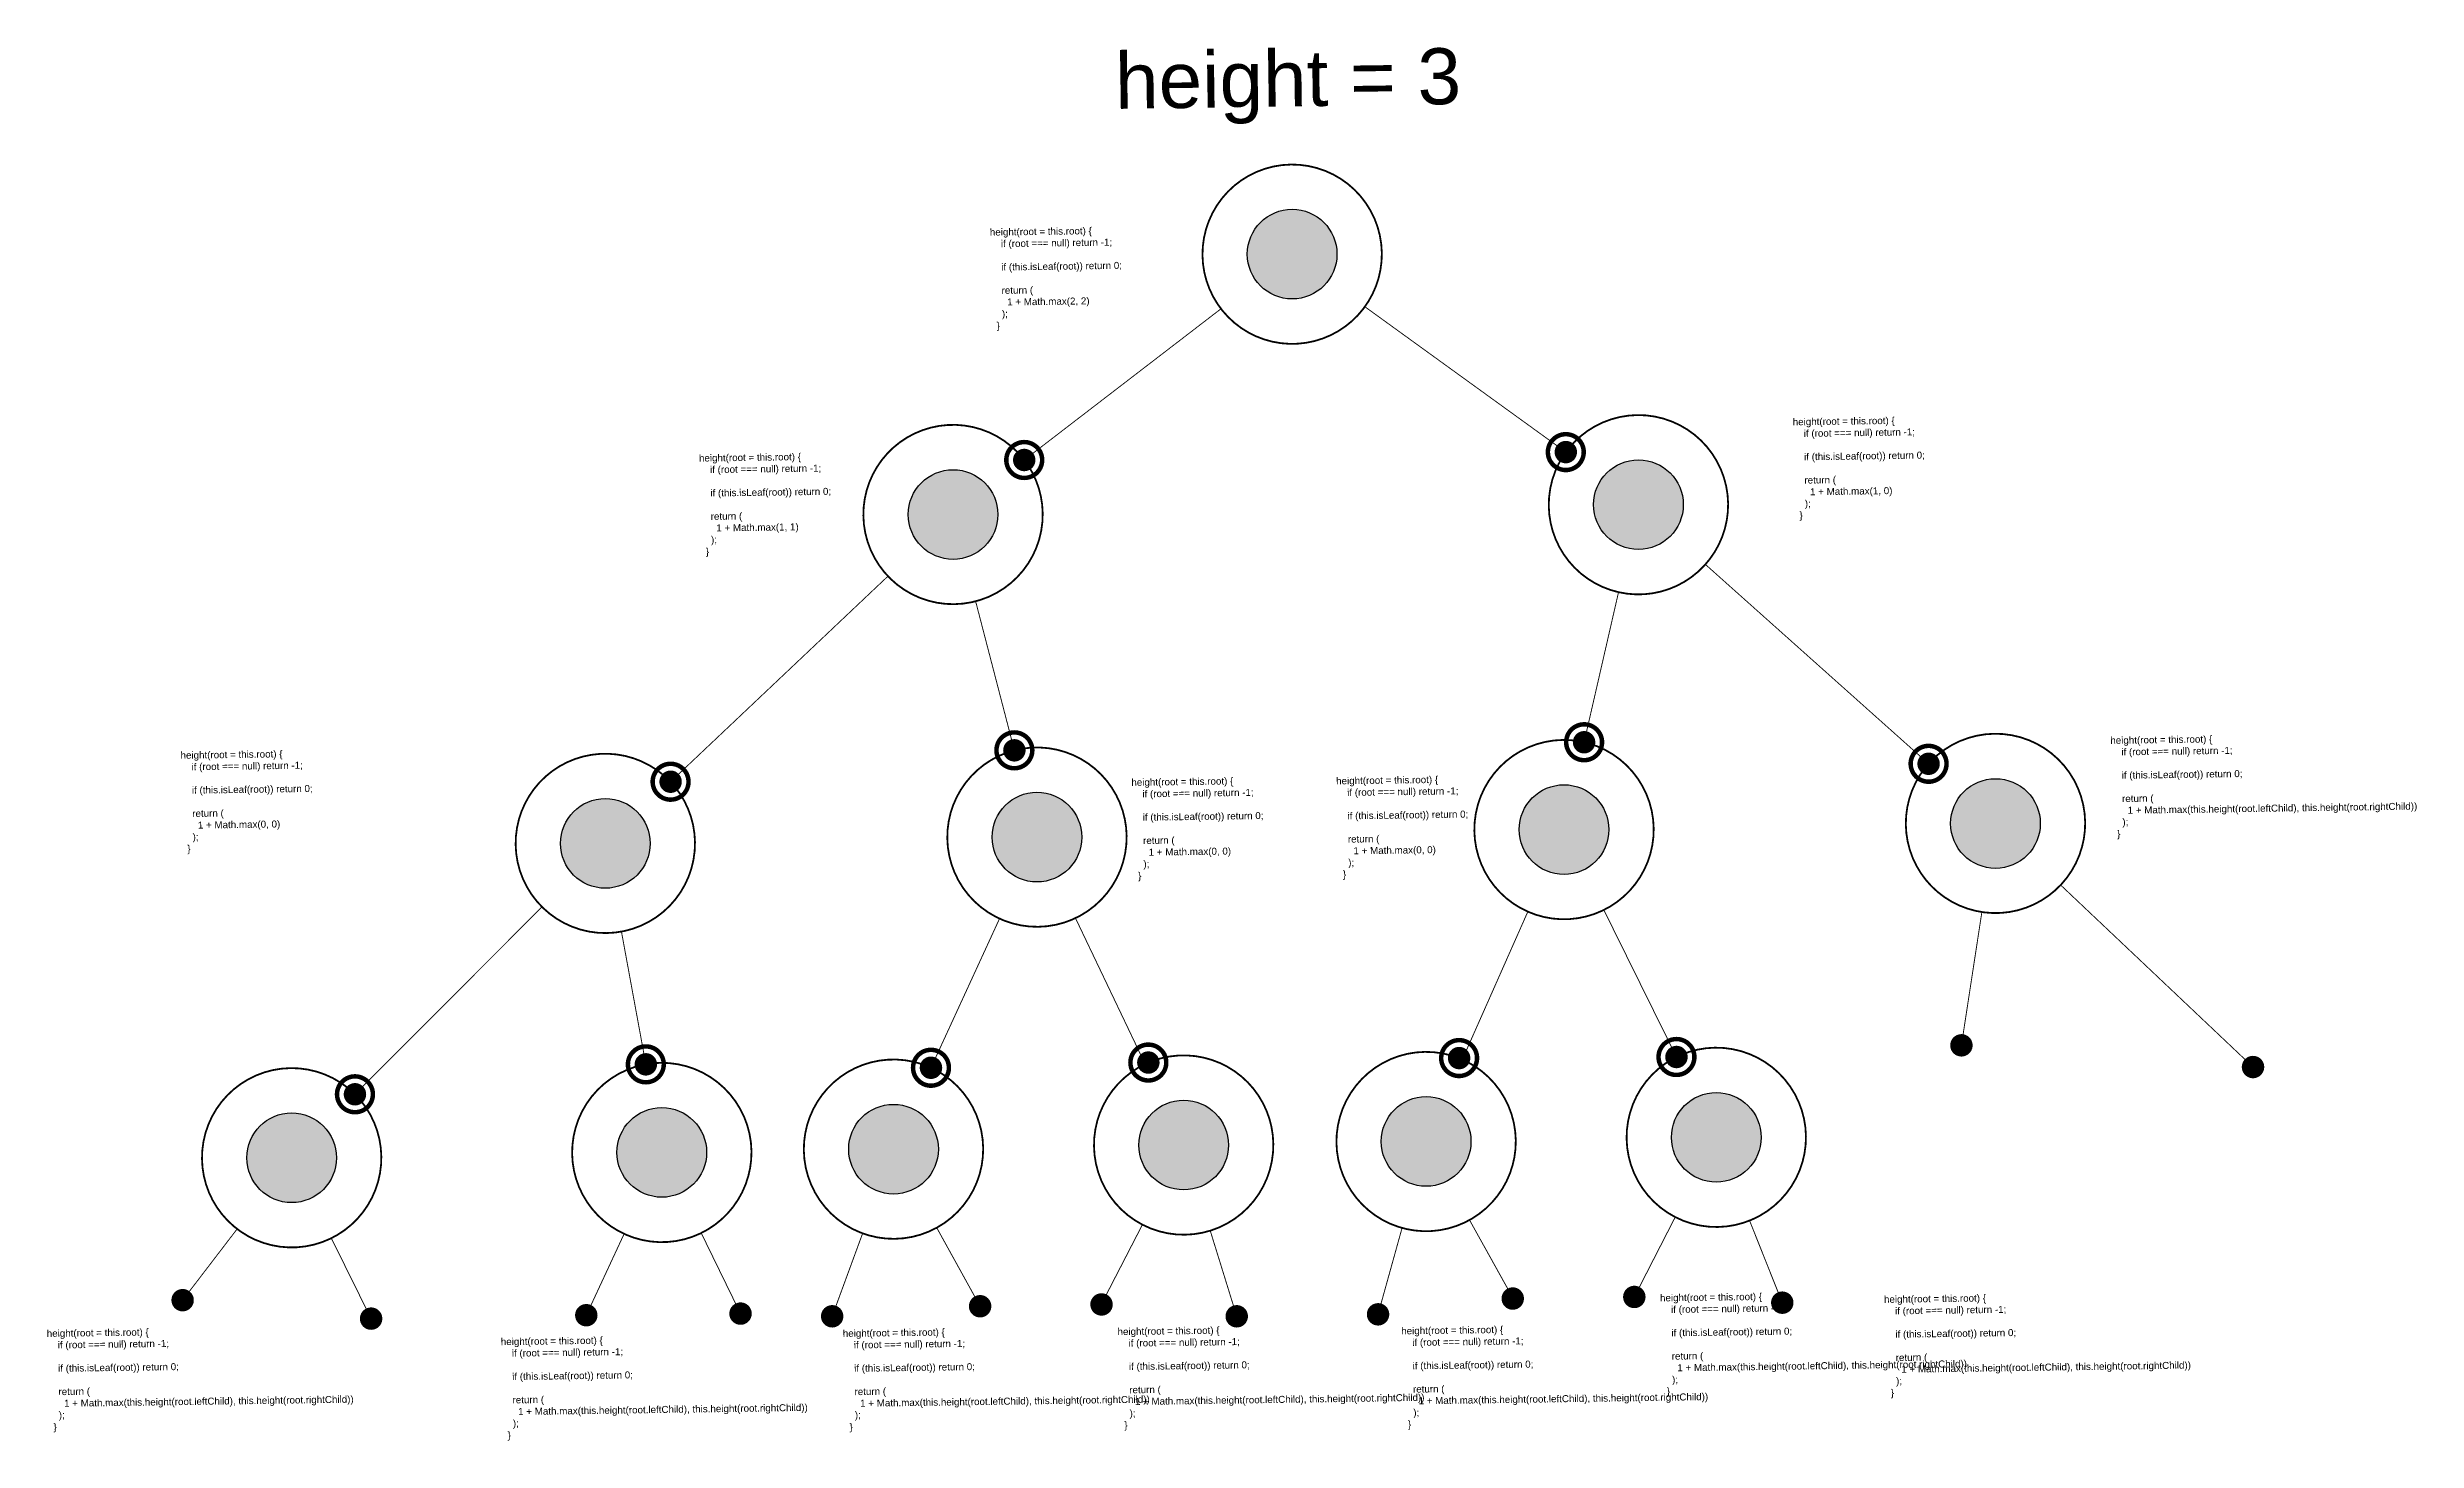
# Model space of a CAD drawing. Header units: millimetres. Extents: x -1100 to 21196, y 133430 to 144863.
# Drawn here: x 4078 to 5399, y 134525 to 135302 of the extents above; entities that cross this region are included whole.
import ezdxf

# ---------------------------------------------------------------- set-up
doc = ezdxf.new("R2010")
doc.units = ezdxf.units.MM
doc.linetypes.add('HIDDEN2', pattern=[4.7625, 3.175, -1.5875])
doc.styles.get("Standard").update_dxf_attribs({"font": 'arial.ttf'})

msp = doc.modelspace()

# ---------------------------------------------------------------- texts
at = {"color": 240, "linetype": 'HIDDEN2', "ltscale": 40, "true_color": 0xed1f24, "insert": (4673.4, 135299.1), "char_height": 31.25, "attachment_point": 1, "rotation": 0.8215}
msp.add_mtext_dynamic_manual_height_columns('height = 3', width=4744.538, gutter_width=12.5, heights=[0], dxfattribs=at)
at = {"char_height": 3.907, "width": 178.943, "attachment_point": 1, "rotation": 0.8215}
for s, insert in [('height(root = this.root) \\{\\P {\\C251;\\c6710371;   if (root === null) return -1;\\P}\\P    {\\C251;\\c6710371;if (this.isLeaf(root)) return 0;}\\P\\P   {\\C240;\\c2367469; return (\\P      1 + Math.max(\\C41;\\c5369588;2\\C240;\\c2367469;, \\C41;\\c5369588;2\\C240;\\c2367469;)\\P    );}\\P  \\}', (4603.8, 135201.1)), ('height(root = this.root) \\{\\P {\\C251;\\c6710371;   if (root === null) return -1;\\P}\\P    {\\C251;\\c6710371;if (this.isLeaf(root)) return 0;}\\P\\P   {\\C240;\\c2367469; return (\\P      1 + Math.max(\\C41;\\c5369588;1\\C240;\\c2367469;, \\C41;\\c5369588;0\\C240;\\c2367469;)\\P    );}\\P  \\}', (5051.5, 135095.3)), ('height(root = this.root) \\{\\P {\\C251;\\c6710371;   if (root === null) return -1;\\P}\\P    {\\C251;\\c6710371;if (this.isLeaf(root)) return 0;}\\P\\P   {\\C240;\\c2367469; return (\\P      1 + Math.max(\\C41;\\c5369588;1\\C240;\\c2367469;, \\C41;\\c5369588;1\\C240;\\c2367469;)\\P    );}\\P  \\}', (4441.6, 135075.1)), ('height(root = this.root) \\{\\P {\\C251;\\c6710371;   if (root === null) return -1;\\P}\\P  {\\C240;\\c2367469;  if (this.isLeaf(root)) return 0;\\P}\\P   {\\C251;\\c6710371; return (\\P      1 + Math.max(this.height(root.leftChild), this.height(root.rightChild))\\P    );}\\P  \\}', (5228.6, 134917.7)), ('height(root = this.root) \\{\\P {\\C251;\\c6710371;   if (root === null) return -1;\\P}\\P    {\\C251;\\c6710371;if (this.isLeaf(root)) return 0;}\\P\\P   {\\C240;\\c2367469; return (\\P      1 + Math.max(\\C41;\\c5369588;0\\C240;\\c2367469;, \\C41;\\c5369588;0\\C240;\\c2367469;)\\P    );}\\P  \\}', (4152.5, 134909.4)), ('height(root = this.root) \\{\\P {\\C251;\\c6710371;   if (root === null) return -1;\\P}\\P    {\\C251;\\c6710371;if (this.isLeaf(root)) return 0;}\\P\\P   {\\C240;\\c2367469; return (\\P      1 + Math.max(\\C41;\\c5369588;0\\C240;\\c2367469;, \\C41;\\c5369588;0\\C240;\\c2367469;)\\P    );}\\P  \\}', (4682.7, 134894.3)), ('height(root = this.root) \\{\\P {\\C251;\\c6710371;   if (root === null) return -1;\\P}\\P    {\\C251;\\c6710371;if (this.isLeaf(root)) return 0;}\\P\\P   {\\C240;\\c2367469; return (\\P      1 + Math.max(\\C41;\\c5369588;0\\C240;\\c2367469;, \\C41;\\c5369588;0\\C240;\\c2367469;)\\P    );}\\P  \\}', (4796.9, 134895.1)), ('height(root = this.root) \\{\\P {\\C251;\\c6710371;   if (root === null) return -1;\\P}\\P  {\\C240;\\c2367469;  if (this.isLeaf(root)) return 0;\\P}\\P   {\\C251;\\c6710371; return (\\P      1 + Math.max(this.height(root.leftChild), this.height(root.rightChild))\\P    );}\\P  \\}', (4977.5, 134606.8)), ('height(root = this.root) \\{\\P {\\C251;\\c6710371;   if (root === null) return -1;\\P}\\P  {\\C240;\\c2367469;  if (this.isLeaf(root)) return 0;\\P}\\P   {\\C251;\\c6710371; return (\\P      1 + Math.max(this.height(root.leftChild), this.height(root.rightChild))\\P    );}\\P  \\}', (5102.4, 134606)), ('height(root = this.root) \\{\\P {\\C251;\\c6710371;   if (root === null) return -1;\\P}\\P  {\\C240;\\c2367469;  if (this.isLeaf(root)) return 0;\\P}\\P   {\\C251;\\c6710371; return (\\P      1 + Math.max(this.height(root.leftChild), this.height(root.rightChild))\\P    );}\\P  \\}', (4077.9, 134587)), ('height(root = this.root) \\{\\P {\\C251;\\c6710371;   if (root === null) return -1;\\P}\\P  {\\C240;\\c2367469;  if (this.isLeaf(root)) return 0;\\P}\\P   {\\C251;\\c6710371; return (\\P      1 + Math.max(this.height(root.leftChild), this.height(root.rightChild))\\P    );}\\P  \\}', (4521.8, 134587)), ('height(root = this.root) \\{\\P {\\C251;\\c6710371;   if (root === null) return -1;\\P}\\P  {\\C240;\\c2367469;  if (this.isLeaf(root)) return 0;\\P}\\P   {\\C251;\\c6710371; return (\\P      1 + Math.max(this.height(root.leftChild), this.height(root.rightChild))\\P    );}\\P  \\}', (4675, 134588)), ('height(root = this.root) \\{\\P {\\C251;\\c6710371;   if (root === null) return -1;\\P}\\P  {\\C240;\\c2367469;  if (this.isLeaf(root)) return 0;\\P}\\P   {\\C251;\\c6710371; return (\\P      1 + Math.max(this.height(root.leftChild), this.height(root.rightChild))\\P    );}\\P  \\}', (4833.2, 134588.4)), ('height(root = this.root) \\{\\P {\\C251;\\c6710371;   if (root === null) return -1;\\P}\\P  {\\C240;\\c2367469;  if (this.isLeaf(root)) return 0;\\P}\\P   {\\C251;\\c6710371; return (\\P      1 + Math.max(this.height(root.leftChild), this.height(root.rightChild))\\P    );}\\P  \\}', (4331.1, 134582.4))]:
    msp.add_mtext(s, dxfattribs=dict(at, insert=insert))

# ---------------------------------------------------------------- blocks, each defined once
blk = doc.blocks.new('fgsdfg')
at = {"color": 152, "true_color": 0x2776bb, "const_width": 50}
for points in [[(200, 0, 1), (-200, 0)], [(200, 0, -1), (-200, 0)]]:
    blk.add_lwpolyline(points, format="xyb", dxfattribs=at)
blk = doc.blocks.new('tghfgh')
at = {"true_color": 0xf8991e}
h = blk.add_hatch(color=30, dxfattribs=at)
h.dxf.hatch_style = 1
h.paths.add_polyline_path([(-100, 0, 1), (100, 0, 1)])
at = {"color": 30, "true_color": 0xf8991e, "const_width": 50}
for points in [[(100, 0, 1), (-100, 0)], [(100, 0, -1), (-100, 0)]]:
    blk.add_lwpolyline(points, format="xyb", dxfattribs=at)

# ---------------------------------------------------------------- hatches: boundary and pattern name
at = {"true_color": 0xddb3d4}
h = msp.add_hatch(color=254, dxfattribs=at)
h.dxf.hatch_style = 1
h.paths.add_polyline_path([(4747.4, 135186.9, 1), (4797.4, 135186.9, 1)])
h = msp.add_hatch(color=254, dxfattribs=at)
h.dxf.hatch_style = 1
h.paths.add_polyline_path([(4747.4, 135186.9, 1), (4797.4, 135186.9, 1)])
h = msp.add_hatch(color=254, dxfattribs=at)
h.dxf.hatch_style = 1
h.paths.add_polyline_path([(4558.3, 135041.7, 1), (4608.3, 135041.7, 1)])
h = msp.add_hatch(color=254, dxfattribs=at)
h.dxf.hatch_style = 1
h.paths.add_polyline_path([(4940.5, 135047.2, 1), (4990.5, 135047.2, 1)])
h = msp.add_hatch(color=254, dxfattribs=at)
h.dxf.hatch_style = 1
h.paths.add_polyline_path([(4899, 134866, 1), (4949, 134866, 1)])
h = msp.add_hatch(color=254, dxfattribs=at)
h.dxf.hatch_style = 1
h.paths.add_polyline_path([(5139.6, 134869.4, 1), (5189.6, 134869.4, 1)])
h = msp.add_hatch(color=254, dxfattribs=at)
h.dxf.hatch_style = 1
h.paths.add_polyline_path([(4364.4, 134858.3, 1), (4414.4, 134858.3, 1)])
h = msp.add_hatch(color=254, dxfattribs=at)
h.dxf.hatch_style = 1
h.paths.add_polyline_path([(4605.1, 134861.8, 1), (4655.1, 134861.8, 1)])
h = msp.add_hatch(color=254, dxfattribs=at)
h.dxf.hatch_style = 1
h.paths.add_polyline_path([(4822.1, 134692.1, 1), (4872.1, 134692.1, 1)])
h = msp.add_hatch(color=254, dxfattribs=at)
h.dxf.hatch_style = 1
h.paths.add_polyline_path([(4983.9, 134694.4, 1), (5033.9, 134694.4, 1)])
h = msp.add_hatch(color=254, dxfattribs=at)
h.dxf.hatch_style = 1
h.paths.add_polyline_path([(4189.5, 134683, 1), (4239.5, 134683, 1)])
h = msp.add_hatch(color=254, dxfattribs=at)
h.dxf.hatch_style = 1
h.paths.add_polyline_path([(4395.9, 134686, 1), (4445.9, 134686, 1)])
h = msp.add_hatch(color=254, dxfattribs=at)
h.dxf.hatch_style = 1
h.paths.add_polyline_path([(4525.1, 134687.8, 1), (4575.1, 134687.8, 1)])
h = msp.add_hatch(color=254, dxfattribs=at)
h.dxf.hatch_style = 1
h.paths.add_polyline_path([(4686.9, 134690.1, 1), (4736.9, 134690.1, 1)])

# ---------------------------------------------------------------- linework, layer by layer
for points in [[(4722.4, 135186.1, 1, 1, -1), (4822.4, 135187.6, 1, 1, 1)], [(4722.4, 135186.1, 1, 1, 1), (4822.4, 135187.6, 1, 1, -1)]]:
    msp.add_lwpolyline(points, format="xyseb", close=True)
at = {"color": 51, "true_color": 0xf7f281, "const_width": 0.5}
for points in [[(4732.7, 135156.4), (4623, 135072.1)], [(4812.9, 135157.6), (4925, 135076.5)], [(5002.8, 135013.9), (5127.3, 134902.7)], [(4547, 135007.3), (4425.8, 134892.7)], [(4954.4, 134998.4), (4935.2, 134914.7)], [(4595.9, 134993.3), (4617.5, 134910.2)], [(4354.1, 134822.9), (4249.8, 134718.4)], [(4609.2, 134816.3), (4571, 134733.2)], [(4651.6, 134816.6), (4690.4, 134735.3)], [(4903.8, 134820.2), (4867.3, 134737.8)], [(4946.2, 134821.2), (4986.7, 134739.2)], [(4398.4, 134809.1), (4412, 134735.1)]]:
    msp.add_lwpolyline(points, dxfattribs=at)
at = {"const_width": 1}
for points in [[(4633.3, 135042.4, 1), (4533.3, 135041)], [(4915.5, 135046.4, -1), (5015.5, 135047.9)], [(4915.5, 135046.4, 1), (5015.5, 135047.9)], [(4633.3, 135042.4, -1), (4533.3, 135041)], [(4874, 134865.3, -1), (4974, 134866.7)], [(5114.6, 134868.7, -1), (5214.6, 134870.2)], [(4439.4, 134859, 1), (4339.4, 134857.6)], [(4680.1, 134862.5, 1), (4580.1, 134861.1)], [(4680.1, 134862.5, -1), (4580.1, 134861.1)], [(4874, 134865.3, 1), (4974, 134866.7)], [(5114.6, 134868.7, 1), (5214.6, 134870.2)], [(4439.4, 134859, -1), (4339.4, 134857.6)], [(4958.9, 134693.7, -1), (5058.9, 134695.1)], [(4264.5, 134683.7, 1), (4164.5, 134682.3)], [(4470.9, 134686.7, 1), (4370.9, 134685.2)], [(4600.1, 134688.5, 1), (4500.1, 134687.1)], [(4761.9, 134690.8, 1), (4661.9, 134689.4)], [(4797.1, 134691.3, -1), (4897.1, 134692.8)], [(4761.9, 134690.8, -1), (4661.9, 134689.4)], [(4797.1, 134691.3, 1), (4897.1, 134692.8)], [(4958.9, 134693.7, 1), (5058.9, 134695.1)], [(4264.5, 134683.7, -1), (4164.5, 134682.3)], [(4470.9, 134686.7, -1), (4370.9, 134685.2)], [(4600.1, 134688.5, -1), (4500.1, 134687.1)]]:
    msp.add_lwpolyline(points, format="xyb", dxfattribs=at)
at = {"color": 51, "linetype": 'HIDDEN2', "ltscale": 50, "true_color": 0xf7f281, "const_width": 0.5}
for points in [[(5200.9, 134835.1), (5308.2, 134733.6)], [(5157, 134820), (5145.6, 134745.7)], [(4184.1, 134643.3), (4153.7, 134603.6)], [(4236.6, 134638.2), (4258.8, 134593.3)], [(4399.9, 134640.6), (4378.8, 134595.2)], [(4442.9, 134641), (4464.8, 134596.1)], [(4532.9, 134640.9), (4515.9, 134594.6)], [(4574.2, 134644), (4598.4, 134600.2)], [(4688.9, 134645.7), (4666, 134601.3)], [(4726.7, 134642.4), (4741.5, 134594.6)], [(4833.7, 134643.9), (4820.3, 134595.7)], [(4871.3, 134648.3), (4895.6, 134604.6)], [(4986, 134649.9), (4963.2, 134605.4)], [(5027.5, 134647.9), (5045.7, 134602.2)]]:
    msp.add_lwpolyline(points, dxfattribs=at)
at = {"color": 254, "true_color": 0xddb3d4}
for centre in [(4772.4, 135186.9), (4772.4, 135186.9), (4583.3, 135041.7), (4965.5, 135047.2), (4924, 134866), (5164.6, 134869.4), (4389.4, 134858.3), (4630.1, 134861.8), (4847.1, 134692.1), (5008.9, 134694.4), (4214.5, 134683), (4420.9, 134686), (4550.1, 134687.8), (4711.9, 134690.1)]:
    msp.add_circle(centre, 25, dxfattribs=at)

# ---------------------------------------------------------------- block references
at = {"color": 30, "true_color": 0xf8991e}
for p, xscale, yscale, zscale, rotation in [((4925, 135076.5), -0.05000514043477499, 0.050005140434775, 0.050005140434775, 0.8215499083344914), ((4623, 135072.1), 0.05000514043477499, 0.05000514043477499, 0.05000514043477499, 0.8215499083344672), ((4617.5, 134910.2), 0.05000514043477499, 0.05000514043477499, 0.05000514043477499, 0.8215499083344672), ((4935.2, 134914.7), -0.05000514043477499, 0.050005140434775, 0.050005140434775, 0.8215499083344914), ((4425.8, 134892.7), 0.05000514043477499, 0.05000514043477499, 0.05000514043477499, 0.8215499083344672), ((5127.3, 134902.7), -0.05000514043477499, 0.050005140434775, 0.050005140434775, 0.8215499083344914), ((4412, 134735.1), 0.05000514043477499, 0.05000514043477499, 0.05000514043477499, 0.8215499083344672), ((4571, 134733.2), 0.05000514043477499, 0.05000514043477499, 0.05000514043477499, 0.8215499083344672), ((4692.2, 134736.1), 0.05000514043477499, 0.05000514043477499, 0.05000514043477499, 0.8215499083344672), ((4865.5, 134738.6), -0.05000514043477499, 0.050005140434775, 0.050005140434775, 0.8215499083344914), ((4986.7, 134739.2), -0.05000514043477499, 0.050005140434775, 0.050005140434775, 0.8215499083344914), ((4249.8, 134718.4), 0.05000514043477499, 0.05000514043477499, 0.05000514043477499, 0.8215499083344672)]:
    msp.add_blockref('fgsdfg', p, dxfattribs=dict(at, xscale=xscale, yscale=yscale, zscale=zscale, rotation=rotation))
for p, xscale, yscale, zscale, rotation in [((4623, 135072.1), 0.05000514043477499, 0.05000514043477499, 0.05000514043477499, 0.8215499083344672), ((4925, 135076.5), -0.05000514043477499, 0.050005140434775, 0.050005140434775, 0.8215499083344914), ((4617.5, 134910.2), 0.05000514043477499, 0.05000514043477499, 0.05000514043477499, 0.8215499083344672), ((4935.2, 134914.7), -0.05000514043477499, 0.050005140434775, 0.050005140434775, 0.8215499083344914), ((5127.3, 134902.7), -0.05000514043477499, 0.050005140434775, 0.050005140434775, 0.8215499083344914), ((4425.8, 134892.7), 0.05000514043477499, 0.05000514043477499, 0.05000514043477499, 0.8215499083344672), ((4865.5, 134738.6), -0.05000514043477499, 0.050005140434775, 0.050005140434775, 0.8215499083344914), ((4986.7, 134739.2), -0.05000514043477499, 0.050005140434775, 0.050005140434775, 0.8215499083344914), ((5145.6, 134745.7), -0.05000514043477499, 0.050005140434775, 0.050005140434775, 0.8215499083344914), ((4412, 134735.1), 0.05000514043477499, 0.05000514043477499, 0.05000514043477499, 0.8215499083344672), ((4571, 134733.2), 0.05000514043477499, 0.05000514043477499, 0.05000514043477499, 0.8215499083344672), ((4692.2, 134736.1), 0.05000514043477499, 0.05000514043477499, 0.05000514043477499, 0.8215499083344672), ((5308.2, 134733.6), -0.05000514043477499, 0.050005140434775, 0.050005140434775, 0.8215499083344914), ((4249.8, 134718.4), 0.05000514043477499, 0.05000514043477499, 0.05000514043477499, 0.8215499083344672), ((4963.2, 134605.4), -0.05000514043477499, 0.050005140434775, 0.050005140434775, 0.8215499083344914), ((4153.7, 134603.6), 0.05000514043477499, 0.05000514043477499, 0.05000514043477499, 0.8215499083344672), ((4258.8, 134593.3), 0.05000514043477499, 0.05000514043477499, 0.05000514043477499, 0.8215499083344672), ((4378.8, 134595.2), 0.05000514043477499, 0.05000514043477499, 0.05000514043477499, 0.8215499083344672), ((4464.8, 134596.1), 0.05000514043477499, 0.05000514043477499, 0.05000514043477499, 0.8215499083344672), ((4515.9, 134594.6), 0.05000514043477499, 0.05000514043477499, 0.05000514043477499, 0.8215499083344672), ((4598.4, 134600.2), 0.05000514043477499, 0.05000514043477499, 0.05000514043477499, 0.8215499083344672), ((4666.1, 134601.2), 0.05000514043477499, 0.05000514043477499, 0.05000514043477499, 0.8215499083344672), ((4741.5, 134594.6), 0.05000514043477499, 0.05000514043477499, 0.05000514043477499, 0.8215499083344672), ((4820.3, 134595.7), -0.05000514043477499, 0.050005140434775, 0.050005140434775, 0.8215499083344914), ((4895.4, 134604.5), -0.05000514043477499, 0.050005140434775, 0.050005140434775, 0.8215499083344914), ((5045.7, 134602.2), -0.05000514043477499, 0.050005140434775, 0.050005140434775, 0.8215499083344914)]:
    msp.add_blockref('tghfgh', p, dxfattribs=dict(xscale=xscale, yscale=yscale, zscale=zscale, rotation=rotation))

msp.set_redraw_order([(e.dxf.handle, doc.entitydb.next_handle()) for e in msp.query("TEXT MTEXT ATTDEF DIMENSION ARC_DIMENSION")])  # texts and dimensions are drawn at this point

doc.saveas('drawing.dxf')
